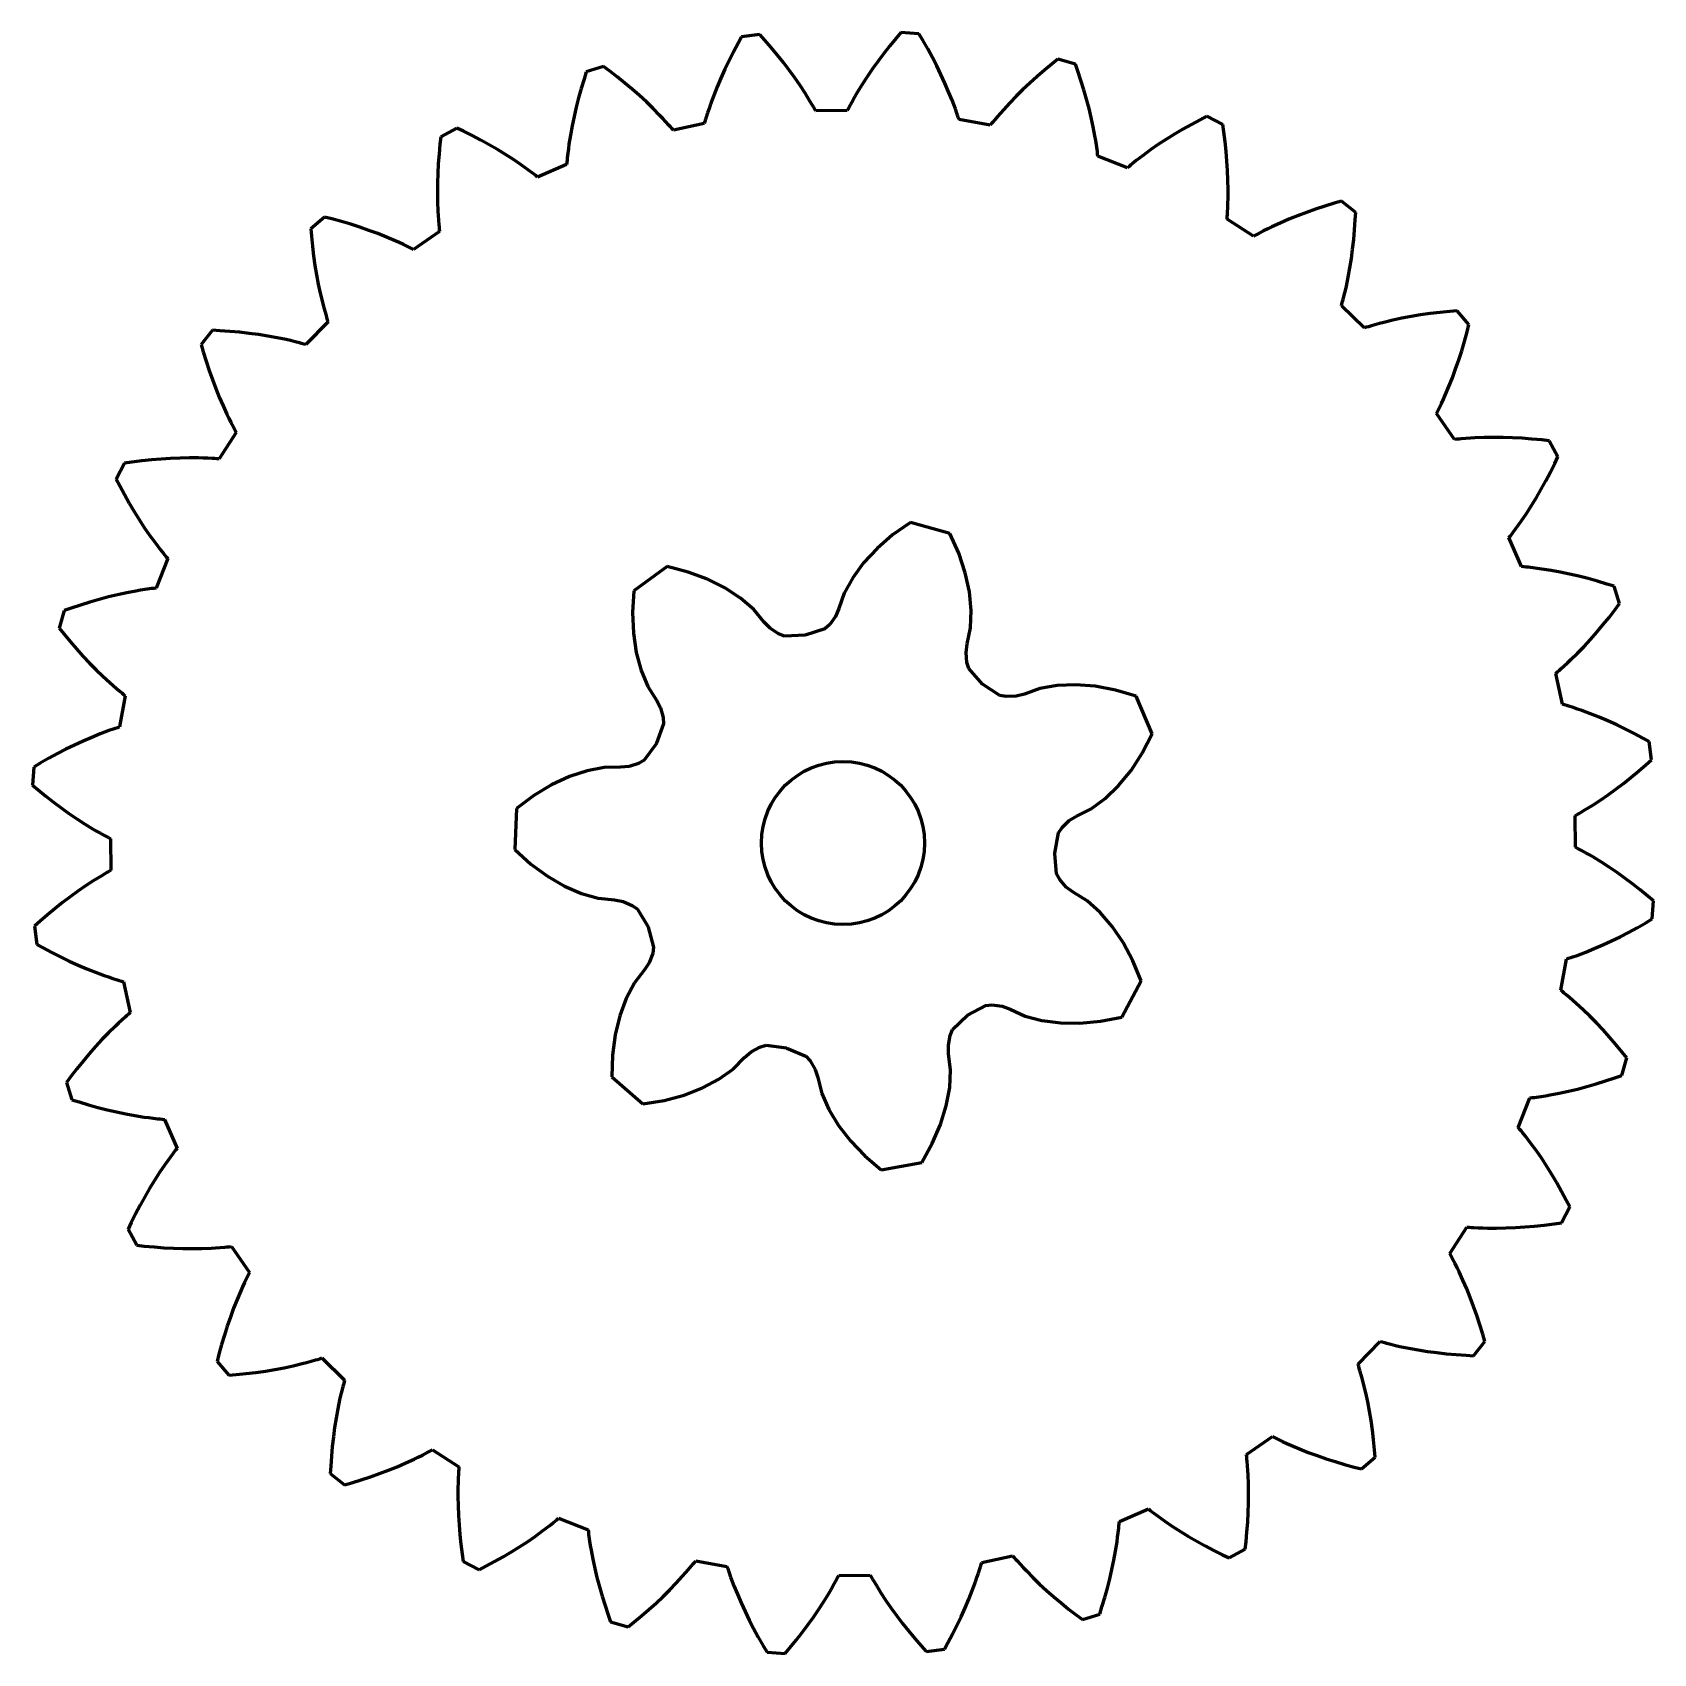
# Model space of a CAD drawing. Header units: millimetres. Extents: x 0 to 210, y 0 to 297.
# Drawn here: x 94.61 to 104.54, y 185.32 to 195.26 of the extents above; entities that cross this region are included whole.
import ezdxf

# ---------------------------------------------------------------- set-up
doc = ezdxf.new("R2010")
doc.units = ezdxf.units.MM
doc.linetypes.add('K5LT_BASIC', pattern=[0])
doc.layers.add('Системный слой', color=7, linetype='Continuous')

msp = doc.modelspace()

# ---------------------------------------------------------------- linework, layer by layer
at = {"layer": 'Системный слой', "color": 150, "linetype": 'K5LT_BASIC', "lineweight": 60}
for p, q in [((98.9318, 195.1906), (98.9034, 195.1374)), ((98.9539, 195.2305), (98.9318, 195.1906)), ((99.0644, 195.2432), (98.9539, 195.2305)), ((99.095, 195.2093), (99.0644, 195.2432)), ((99.1346, 195.1638), (99.095, 195.2093)), ((99.9002, 195.2219), (99.862, 195.1752)), ((99.9297, 195.2568), (99.9002, 195.2219)), ((100.0405, 195.2476), (99.9297, 195.2568)), ((100.0639, 195.2084), (100.0405, 195.2476)), ((100.0939, 195.1561), (100.0639, 195.2084)), ((98.9034, 195.1374), (98.8765, 195.084)), ((99.1728, 195.1179), (99.1346, 195.1638)), ((99.2097, 195.0717), (99.1728, 195.1179)), ((99.8252, 195.1282), (99.7898, 195.0808)), ((99.862, 195.1752), (99.8252, 195.1282)), ((100.1224, 195.1036), (100.0939, 195.1561)), ((100.1496, 195.0511), (100.1224, 195.1036)), ((100.8918, 195.0921), (100.856, 195.0637)), ((100.9987, 195.0615), (100.8918, 195.0921)), ((98.002, 195.0144), (97.9881, 194.971)), ((98.1079, 195.0484), (98.002, 195.0144)), ((98.1445, 195.0211), (98.1079, 195.0484)), ((98.1922, 194.9842), (98.1445, 195.0211)), ((98.8511, 195.0307), (98.827, 194.9773)), ((98.8765, 195.084), (98.8511, 195.0307)), ((99.2452, 195.0252), (99.2097, 195.0717)), ((99.2792, 194.9783), (99.2452, 195.0252)), ((99.7558, 195.0332), (99.7233, 194.9853)), ((99.7898, 195.0808), (99.7558, 195.0332)), ((100.1753, 194.9985), (100.1496, 195.0511)), ((100.1995, 194.9459), (100.1753, 194.9985)), ((100.8095, 195.0253), (100.7642, 194.9864)), ((100.856, 195.0637), (100.8095, 195.0253)), ((101.014, 195.0185), (100.9987, 195.0615)), ((101.0332, 194.9613), (101.014, 195.0185)), ((97.9707, 194.9132), (97.9547, 194.8557)), ((97.9881, 194.971), (97.9707, 194.9132)), ((98.2387, 194.9467), (98.1922, 194.9842)), ((98.2839, 194.9086), (98.2387, 194.9467)), ((98.3278, 194.8698), (98.2839, 194.9086)), ((98.8044, 194.924), (98.7833, 194.8707)), ((98.827, 194.9773), (98.8044, 194.924)), ((99.3118, 194.9312), (99.2792, 194.9783)), ((99.343, 194.8837), (99.3118, 194.9312)), ((99.6921, 194.9371), (99.6625, 194.8888)), ((99.7233, 194.9853), (99.6921, 194.9371)), ((100.2223, 194.8933), (100.1995, 194.9459)), ((100.2436, 194.8407), (100.2223, 194.8933)), ((100.6777, 194.9067), (100.6364, 194.8661)), ((100.7203, 194.9468), (100.6777, 194.9067)), ((100.7642, 194.9864), (100.7203, 194.9468)), ((101.051, 194.9043), (101.0332, 194.9613)), ((101.0673, 194.8475), (101.051, 194.9043)), ((97.9401, 194.7984), (97.927, 194.7413)), ((97.9547, 194.8557), (97.9401, 194.7984)), ((98.3703, 194.8305), (98.3278, 194.8698)), ((98.4115, 194.7906), (98.3703, 194.8305)), ((98.7637, 194.8175), (98.7544, 194.7909)), ((98.7833, 194.8707), (98.7637, 194.8175)), ((99.358, 194.8599), (99.343, 194.8837)), ((99.3726, 194.8361), (99.358, 194.8599)), ((99.3868, 194.8122), (99.3726, 194.8361)), ((99.3938, 194.8002), (99.3868, 194.8122)), ((99.4007, 194.7882), (99.3938, 194.8002)), ((99.6078, 194.7915), (99.6014, 194.7793)), ((99.6143, 194.8037), (99.6078, 194.7915)), ((99.6209, 194.8159), (99.6143, 194.8037)), ((99.6344, 194.8402), (99.6209, 194.8159)), ((99.6483, 194.8645), (99.6344, 194.8402)), ((99.6625, 194.8888), (99.6483, 194.8645)), ((100.2537, 194.8145), (100.2436, 194.8407)), ((100.2634, 194.7882), (100.2537, 194.8145)), ((100.5965, 194.825), (100.558, 194.7833)), ((100.6364, 194.8661), (100.5965, 194.825)), ((101.0823, 194.7909), (101.0673, 194.8475)), ((97.927, 194.7413), (97.9152, 194.6846)), ((98.4512, 194.7502), (98.4115, 194.7906)), ((98.4706, 194.7298), (98.4512, 194.7502)), ((98.4896, 194.7093), (98.4706, 194.7298)), ((98.5082, 194.6886), (98.4896, 194.7093)), ((98.7251, 194.6982), (98.5355, 194.6573)), ((98.729, 194.7114), (98.7251, 194.6982)), ((98.733, 194.7246), (98.729, 194.7114)), ((98.7371, 194.7379), (98.733, 194.7246)), ((98.7456, 194.7644), (98.7371, 194.7379)), ((98.7544, 194.7909), (98.7456, 194.7644)), ((99.4075, 194.7762), (99.4007, 194.7882)), ((99.6014, 194.7793), (99.4075, 194.7762)), ((100.2727, 194.762), (100.2634, 194.7882)), ((100.2772, 194.7489), (100.2727, 194.762)), ((100.2816, 194.7358), (100.2772, 194.7489)), ((100.2859, 194.7227), (100.2816, 194.7358)), ((100.4767, 194.6878), (100.2859, 194.7227)), ((100.4853, 194.6986), (100.4767, 194.6878)), ((100.4941, 194.7093), (100.4853, 194.6986)), ((100.5029, 194.7199), (100.4941, 194.7093)), ((100.5209, 194.7412), (100.5029, 194.7199)), ((100.5393, 194.7623), (100.5209, 194.7412)), ((100.558, 194.7833), (100.5393, 194.7623)), ((101.0958, 194.7346), (101.0823, 194.7909)), ((101.1079, 194.6786), (101.0958, 194.7346)), ((101.7096, 194.6935), (101.6576, 194.6641)), ((101.7627, 194.7221), (101.7096, 194.6935)), ((101.8033, 194.7429), (101.7627, 194.7221)), ((101.9022, 194.6921), (101.8033, 194.7429)), ((101.9088, 194.6469), (101.9022, 194.6921)), ((97.1106, 194.6168), (97.1054, 194.5715)), ((97.2078, 194.6708), (97.1106, 194.6168)), ((97.249, 194.6512), (97.2078, 194.6708)), ((97.303, 194.6243), (97.249, 194.6512)), ((97.3559, 194.5965), (97.303, 194.6243)), ((97.4077, 194.568), (97.3559, 194.5965)), ((97.9049, 194.6282), (97.896, 194.5722)), ((97.9152, 194.6846), (97.9049, 194.6282)), ((98.5174, 194.6782), (98.5082, 194.6886)), ((98.5265, 194.6678), (98.5174, 194.6782)), ((98.5355, 194.6573), (98.5265, 194.6678)), ((101.1185, 194.6228), (101.1079, 194.6786)), ((101.1233, 194.5951), (101.1185, 194.6228)), ((101.1277, 194.5675), (101.1233, 194.5951)), ((101.5571, 194.6029), (101.5087, 194.5711)), ((101.6068, 194.6339), (101.5571, 194.6029)), ((101.6576, 194.6641), (101.6068, 194.6339)), ((101.9165, 194.5871), (101.9088, 194.6469)), ((97.0996, 194.5114), (97.0952, 194.4518)), ((97.1054, 194.5715), (97.0996, 194.5114)), ((97.4583, 194.5385), (97.4077, 194.568)), ((97.5076, 194.5083), (97.4583, 194.5385)), ((97.5558, 194.4772), (97.5076, 194.5083)), ((97.8886, 194.5166), (97.8855, 194.4889)), ((97.8921, 194.5444), (97.8886, 194.5166)), ((97.896, 194.5722), (97.8921, 194.5444)), ((101.1317, 194.5399), (101.1277, 194.5675)), ((101.1335, 194.5262), (101.1317, 194.5399)), ((101.1353, 194.5125), (101.1335, 194.5262)), ((101.137, 194.4988), (101.1353, 194.5125)), ((101.3173, 194.4274), (101.137, 194.4988)), ((101.4157, 194.5052), (101.3932, 194.4882)), ((101.4616, 194.5385), (101.4157, 194.5052)), ((101.5087, 194.5711), (101.4616, 194.5385)), ((101.9228, 194.5277), (101.9165, 194.5871)), ((101.9278, 194.4688), (101.9228, 194.5277)), ((97.0952, 194.4518), (97.092, 194.3928)), ((97.6027, 194.4453), (97.5558, 194.4772)), ((97.6257, 194.4291), (97.6027, 194.4453)), ((97.6483, 194.4126), (97.6257, 194.4291)), ((97.6706, 194.396), (97.6483, 194.4126)), ((97.6817, 194.3876), (97.6706, 194.396)), ((97.8815, 194.4477), (97.7035, 194.3706)), ((97.8827, 194.4614), (97.8815, 194.4477)), ((97.8841, 194.4752), (97.8827, 194.4614)), ((97.8855, 194.4889), (97.8841, 194.4752)), ((101.3279, 194.4362), (101.3173, 194.4274)), ((101.3386, 194.445), (101.3279, 194.4362)), ((101.3493, 194.4538), (101.3386, 194.445)), ((101.3711, 194.4711), (101.3493, 194.4538)), ((101.3932, 194.4882), (101.3711, 194.4711)), ((101.9314, 194.4104), (101.9278, 194.4688)), ((101.9337, 194.3525), (101.9314, 194.4104)), ((97.0902, 194.3343), (97.0898, 194.2764)), ((97.092, 194.3928), (97.0902, 194.3343)), ((97.6926, 194.3791), (97.6817, 194.3876)), ((97.7035, 194.3706), (97.6926, 194.3791)), ((101.9346, 194.2952), (101.9337, 194.3525)), ((101.9341, 194.2385), (101.9346, 194.2952)), ((97.0898, 194.2764), (97.0907, 194.2191)), ((97.0907, 194.2191), (97.0929, 194.1624)), ((101.9323, 194.1824), (101.9334, 194.2103)), ((101.9334, 194.2103), (101.9341, 194.2385)), ((102.5853, 194.2101), (102.5276, 194.1925)), ((102.6292, 194.2227), (102.5853, 194.2101)), ((102.7162, 194.1535), (102.6292, 194.2227)), ((96.3987, 194.1248), (96.3138, 194.0529)), ((96.4429, 194.1136), (96.3987, 194.1248)), ((96.5011, 194.0978), (96.4429, 194.1136)), ((96.5584, 194.0809), (96.5011, 194.0978)), ((97.0929, 194.1624), (97.0945, 194.1343)), ((97.0945, 194.1343), (97.0965, 194.1064)), ((97.0965, 194.1064), (97.0988, 194.0787)), ((101.928, 194.1132), (101.9291, 194.127)), ((102.091, 194.008), (101.928, 194.1132)), ((101.9291, 194.127), (101.93, 194.1407)), ((101.93, 194.1407), (101.9309, 194.1546)), ((101.9309, 194.1546), (101.9323, 194.1824)), ((102.3067, 194.1116), (102.2541, 194.0889)), ((102.3604, 194.1333), (102.3067, 194.1116)), ((102.4152, 194.1541), (102.3604, 194.1333)), ((102.4709, 194.1738), (102.4152, 194.1541)), ((102.5276, 194.1925), (102.4709, 194.1738)), ((102.7098, 194.0477), (102.7139, 194.1079)), ((102.7139, 194.1079), (102.7162, 194.1535)), ((96.3138, 194.0529), (96.3176, 194.0074)), ((96.3176, 194.0074), (96.3236, 193.9474)), ((96.6148, 194.0629), (96.5584, 194.0809)), ((96.6701, 194.0439), (96.6148, 194.0629)), ((96.7245, 194.0239), (96.6701, 194.0439)), ((96.7778, 194.0028), (96.7245, 194.0239)), ((96.83, 193.9807), (96.7778, 194.0028)), ((97.1029, 194.0374), (96.9434, 193.9271)), ((97.0988, 194.0787), (97.1001, 194.0649)), ((97.1001, 194.0649), (97.1015, 194.0511)), ((97.1015, 194.0511), (97.1029, 194.0374)), ((102.1031, 194.0146), (102.091, 194.008)), ((102.1153, 194.0211), (102.1031, 194.0146)), ((102.1275, 194.0276), (102.1153, 194.0211)), ((102.1523, 194.0403), (102.1275, 194.0276)), ((102.1773, 194.0528), (102.1523, 194.0403)), ((102.2026, 194.0651), (102.1773, 194.0528)), ((102.2541, 194.0889), (102.2026, 194.0651)), ((102.7044, 193.9882), (102.7098, 194.0477)), ((96.3236, 193.9474), (96.3309, 193.8881)), ((96.8557, 193.9692), (96.83, 193.9807)), ((96.8811, 193.9575), (96.8557, 193.9692)), ((96.9062, 193.9456), (96.8811, 193.9575)), ((96.9187, 193.9395), (96.9062, 193.9456)), ((96.9311, 193.9333), (96.9187, 193.9395)), ((96.9434, 193.9271), (96.9311, 193.9333)), ((102.6899, 193.8715), (102.6978, 193.9295)), ((102.6978, 193.9295), (102.7044, 193.9882)), ((96.3309, 193.8881), (96.3393, 193.8296)), ((96.3393, 193.8296), (96.349, 193.7719)), ((102.6706, 193.7579), (102.6809, 193.8143)), ((102.6809, 193.8143), (102.6899, 193.8715)), ((96.349, 193.7719), (96.3598, 193.715)), ((96.3598, 193.715), (96.3719, 193.6589)), ((102.6529, 193.6749), (102.6591, 193.7023)), ((102.6591, 193.7023), (102.6706, 193.7579)), ((96.3719, 193.6589), (96.3851, 193.6038)), ((96.3851, 193.6038), (96.3922, 193.5765)), ((102.6323, 193.594), (102.636, 193.6073)), ((102.636, 193.6073), (102.6395, 193.6207)), ((102.6395, 193.6207), (102.6463, 193.6477)), ((102.6463, 193.6477), (102.6529, 193.6749)), ((96.3922, 193.5765), (96.3996, 193.5496)), ((96.3996, 193.5496), (96.4073, 193.5228)), ((96.4073, 193.5228), (96.4112, 193.5095)), ((96.4112, 193.5095), (96.4153, 193.4963)), ((102.6287, 193.5807), (102.6323, 193.594)), ((102.7679, 193.4457), (102.6287, 193.5807)), ((102.9998, 193.5052), (102.9437, 193.4932)), ((103.0567, 193.5161), (102.9998, 193.5052)), ((103.1144, 193.5257), (103.0567, 193.5161)), ((103.1729, 193.5342), (103.1144, 193.5257)), ((103.2322, 193.5414), (103.1729, 193.5342)), ((103.2922, 193.5475), (103.2322, 193.5414)), ((103.3377, 193.5512), (103.2922, 193.5475)), ((103.4096, 193.4664), (103.3377, 193.5512)), ((95.7116, 193.4314), (95.6424, 193.3444)), ((95.7572, 193.4291), (95.7116, 193.4314)), ((95.8174, 193.425), (95.7572, 193.4291)), ((95.8768, 193.4196), (95.8174, 193.425)), ((95.9356, 193.4129), (95.8768, 193.4196)), ((95.9936, 193.4051), (95.9356, 193.4129)), ((96.0508, 193.3961), (95.9936, 193.4051)), ((96.4194, 193.4831), (96.2844, 193.3438)), ((96.4153, 193.4963), (96.4194, 193.4831)), ((102.7811, 193.4498), (102.7679, 193.4457)), ((102.7943, 193.4538), (102.7811, 193.4498)), ((102.8076, 193.4578), (102.7943, 193.4538)), ((102.8344, 193.4655), (102.8076, 193.4578)), ((102.8614, 193.4729), (102.8344, 193.4655)), ((102.8886, 193.4799), (102.8614, 193.4729)), ((102.9437, 193.4932), (102.8886, 193.4799)), ((103.3826, 193.3639), (103.3984, 193.4221)), ((103.3984, 193.4221), (103.4096, 193.4664)), ((95.6424, 193.3444), (95.655, 193.3005)), ((96.1072, 193.3858), (96.0508, 193.3961)), ((96.1627, 193.3743), (96.1072, 193.3858)), ((96.1902, 193.3681), (96.1627, 193.3743)), ((96.2174, 193.3615), (96.1902, 193.3681)), ((96.2444, 193.3547), (96.2174, 193.3615)), ((96.2578, 193.3512), (96.2444, 193.3547)), ((96.2711, 193.3475), (96.2578, 193.3512)), ((96.2844, 193.3438), (96.2711, 193.3475)), ((103.3478, 193.2503), (103.3657, 193.3066)), ((103.3657, 193.3066), (103.3826, 193.3639)), ((95.655, 193.3005), (95.6726, 193.2428)), ((95.6726, 193.2428), (95.6913, 193.1861)), ((103.3288, 193.195), (103.3478, 193.2503)), ((95.6913, 193.1861), (95.711, 193.1303)), ((95.711, 193.1303), (95.7317, 193.0756)), ((103.2876, 193.0873), (103.3087, 193.1406)), ((103.3087, 193.1406), (103.3288, 193.195)), ((95.7317, 193.0756), (95.7535, 193.0219)), ((95.7535, 193.0219), (95.7762, 192.9693)), ((103.2423, 192.984), (103.2541, 193.0094)), ((103.2541, 193.0094), (103.2655, 193.0351)), ((103.2655, 193.0351), (103.2876, 193.0873)), ((95.7762, 192.9693), (95.8, 192.9178)), ((95.8, 192.9178), (95.8122, 192.8925)), ((103.2119, 192.9217), (103.2181, 192.934)), ((103.3222, 192.7621), (103.2119, 192.9217)), ((103.2181, 192.934), (103.2243, 192.9464)), ((103.2243, 192.9464), (103.2304, 192.9588)), ((103.2304, 192.9588), (103.2423, 192.984)), ((95.8571, 192.8062), (95.7519, 192.6432)), ((95.8122, 192.8925), (95.8247, 192.8674)), ((95.8247, 192.8674), (95.8375, 192.8427)), ((95.8375, 192.8427), (95.8439, 192.8304)), ((95.8439, 192.8304), (95.8505, 192.8183)), ((95.8505, 192.8183), (95.8571, 192.8062)), ((103.3359, 192.7636), (103.3222, 192.7621)), ((103.3497, 192.765), (103.3359, 192.7636)), ((103.3635, 192.7663), (103.3497, 192.765)), ((103.3912, 192.7686), (103.3635, 192.7663)), ((103.4191, 192.7706), (103.3912, 192.7686)), ((103.4472, 192.7722), (103.4191, 192.7706)), ((103.5039, 192.7744), (103.4472, 192.7722)), ((103.5612, 192.7753), (103.5039, 192.7744)), ((103.6191, 192.7748), (103.5612, 192.7753)), ((103.6776, 192.773), (103.6191, 192.7748)), ((103.7367, 192.7699), (103.6776, 192.773)), ((103.7962, 192.7655), (103.7367, 192.7699)), ((103.8563, 192.7597), (103.7962, 192.7655)), ((103.9016, 192.7545), (103.8563, 192.7597)), ((103.9556, 192.6573), (103.9016, 192.7545)), ((95.173, 192.6174), (95.1221, 192.5185)), ((95.2182, 192.624), (95.173, 192.6174)), ((95.278, 192.6316), (95.2182, 192.624)), ((95.3374, 192.638), (95.278, 192.6316)), ((95.3963, 192.6429), (95.3374, 192.638)), ((95.4547, 192.6466), (95.3963, 192.6429)), ((95.5126, 192.6489), (95.4547, 192.6466)), ((95.5699, 192.6498), (95.5126, 192.6489)), ((95.6266, 192.6493), (95.5699, 192.6498)), ((95.6547, 192.6486), (95.6266, 192.6493)), ((95.6827, 192.6475), (95.6547, 192.6486)), ((95.7105, 192.646), (95.6827, 192.6475)), ((95.7243, 192.6452), (95.7105, 192.646)), ((95.7381, 192.6442), (95.7243, 192.6452)), ((95.7519, 192.6432), (95.7381, 192.6442)), ((103.9091, 192.562), (103.936, 192.616)), ((103.936, 192.616), (103.9556, 192.6573)), ((95.1221, 192.5185), (95.143, 192.4779)), ((103.8528, 192.4574), (103.8814, 192.5091)), ((103.8814, 192.5091), (103.9091, 192.562)), ((95.143, 192.4779), (95.1716, 192.4248)), ((95.1716, 192.4248), (95.2009, 192.3728)), ((103.8233, 192.4068), (103.8528, 192.4574)), ((95.2009, 192.3728), (95.2312, 192.322)), ((95.2312, 192.322), (95.2622, 192.2723)), ((103.7301, 192.2623), (103.762, 192.3093)), ((103.762, 192.3093), (103.7931, 192.3574)), ((103.7931, 192.3574), (103.8233, 192.4068)), ((95.2622, 192.2723), (95.294, 192.2239)), ((95.294, 192.2239), (95.3265, 192.1767)), ((99.9877, 192.254), (99.879, 192.1775)), ((100.2302, 192.1871), (99.9877, 192.254)), ((103.6808, 192.1944), (103.6974, 192.2167)), ((103.6974, 192.2167), (103.7139, 192.2394)), ((103.7139, 192.2394), (103.7301, 192.2623)), ((95.3265, 192.1767), (95.3599, 192.1309)), ((95.3599, 192.1309), (95.3768, 192.1084)), ((99.879, 192.1775), (99.7834, 192.0948)), ((100.2843, 192.0657), (100.2302, 192.1871)), ((103.6554, 192.1616), (103.6639, 192.1725)), ((103.7325, 191.9836), (103.6554, 192.1616)), ((103.6639, 192.1725), (103.6724, 192.1834)), ((103.6724, 192.1834), (103.6808, 192.1944)), ((95.4377, 192.0325), (95.3663, 191.8522)), ((95.3768, 192.1084), (95.394, 192.0863)), ((95.394, 192.0863), (95.4113, 192.0645)), ((95.4113, 192.0645), (95.42, 192.0538)), ((95.42, 192.0538), (95.4288, 192.0431)), ((95.4288, 192.0431), (95.4377, 192.0325)), ((99.7834, 192.0948), (99.7015, 192.007)), ((100.3239, 191.9456), (100.2843, 192.0657)), ((98.4968, 191.9835), (98.2932, 191.8356)), ((98.6254, 191.95), (98.4968, 191.9835)), ((98.744, 191.9061), (98.6254, 191.95)), ((99.6342, 191.9155), (99.5828, 191.8215)), ((99.7015, 192.007), (99.6342, 191.9155)), ((100.3493, 191.8282), (100.3239, 191.9456)), ((103.7462, 191.9823), (103.7325, 191.9836)), ((103.76, 191.981), (103.7462, 191.9823)), ((103.7738, 191.9796), (103.76, 191.981)), ((103.8014, 191.9764), (103.7738, 191.9796)), ((103.8292, 191.9729), (103.8014, 191.9764)), ((103.857, 191.969), (103.8292, 191.9729)), ((103.9131, 191.9602), (103.857, 191.969)), ((103.9694, 191.9499), (103.9131, 191.9602)), ((104.0262, 191.9381), (103.9694, 191.9499)), ((104.0832, 191.9249), (104.0262, 191.9381)), ((104.1405, 191.9104), (104.0832, 191.9249)), ((95.1865, 191.8231), (95.1305, 191.811)), ((95.2422, 191.8337), (95.1865, 191.8231)), ((95.27, 191.8385), (95.2422, 191.8337)), ((95.2976, 191.8429), (95.27, 191.8385)), ((95.3251, 191.8469), (95.2976, 191.8429)), ((95.3389, 191.8487), (95.3251, 191.8469)), ((95.3526, 191.8505), (95.3389, 191.8487)), ((95.3663, 191.8522), (95.3526, 191.8505)), ((98.2932, 191.8356), (98.2853, 191.7029)), ((98.8516, 191.8528), (98.744, 191.9061)), ((98.9467, 191.7908), (98.8516, 191.8528)), ((99.5828, 191.8215), (99.5504, 191.7263)), ((100.3601, 191.7152), (100.3493, 191.8282)), ((104.198, 191.8944), (104.1405, 191.9104)), ((104.2558, 191.877), (104.198, 191.8944)), ((104.2992, 191.8631), (104.2558, 191.877)), ((104.3332, 191.7572), (104.2992, 191.8631)), ((94.8036, 191.7139), (94.7729, 191.607)), ((94.8466, 191.7292), (94.8036, 191.7139)), ((94.9037, 191.7484), (94.8466, 191.7292)), ((94.9608, 191.7661), (94.9037, 191.7484)), ((95.0176, 191.7825), (94.9608, 191.7661)), ((95.0742, 191.7975), (95.0176, 191.7825)), ((95.1305, 191.811), (95.0742, 191.7975)), ((99.0278, 191.7208), (98.9467, 191.7908)), ((99.0916, 191.643), (99.0278, 191.7208)), ((99.5504, 191.7263), (99.5291, 191.6782)), ((100.356, 191.6081), (100.3601, 191.7152)), ((104.269, 191.6728), (104.3059, 191.7206)), ((104.3059, 191.7206), (104.3332, 191.7572)), ((98.2853, 191.7029), (98.2904, 191.5765)), ((99.1285, 191.6055), (99.0916, 191.643)), ((99.4934, 191.6289), (99.4639, 191.603)), ((99.5291, 191.6782), (99.4934, 191.6289)), ((104.1934, 191.5812), (104.2315, 191.6264)), ((104.2315, 191.6264), (104.269, 191.6728)), ((94.7729, 191.607), (94.8013, 191.5712)), ((94.8013, 191.5712), (94.8397, 191.5247)), ((94.8397, 191.5247), (94.8787, 191.4794)), ((98.2904, 191.5765), (98.3079, 191.4578)), ((99.1793, 191.5719), (99.1285, 191.6055)), ((99.216, 191.558), (99.1793, 191.5719)), ((99.3425, 191.5629), (99.216, 191.558)), ((99.3431, 191.563), (99.3425, 191.5629)), ((99.3437, 191.5631), (99.3431, 191.563)), ((99.4639, 191.603), (99.3437, 191.5631)), ((100.3349, 191.5098), (100.356, 191.6081)), ((104.1153, 191.4948), (104.1546, 191.5373)), ((104.1546, 191.5373), (104.1934, 191.5812)), ((94.8787, 191.4794), (94.9182, 191.4355)), ((94.9182, 191.4355), (94.9583, 191.3929)), ((98.3079, 191.4578), (98.3375, 191.3481)), ((100.3286, 191.4575), (100.3349, 191.5098)), ((100.334, 191.3969), (100.3286, 191.4575)), ((104.0146, 191.3945), (104.035, 191.4138)), ((104.035, 191.4138), (104.0755, 191.4536)), ((104.0755, 191.4536), (104.1153, 191.4948)), ((94.9583, 191.3929), (94.999, 191.3516)), ((94.999, 191.3516), (95.0401, 191.3117)), ((98.3375, 191.3481), (98.3789, 191.2494)), ((100.346, 191.3595), (100.334, 191.3969)), ((100.4287, 191.2637), (100.346, 191.3595)), ((103.9421, 191.3296), (103.9526, 191.3386)), ((103.983, 191.14), (103.9421, 191.3296)), ((103.9526, 191.3386), (103.963, 191.3476)), ((103.963, 191.3476), (103.9734, 191.3568)), ((103.9734, 191.3568), (103.9941, 191.3755)), ((103.9941, 191.3755), (104.0146, 191.3945)), ((95.0401, 191.3117), (95.0818, 191.2732)), ((95.0818, 191.2732), (95.1028, 191.2545)), ((95.1028, 191.2545), (95.1239, 191.2361)), ((95.1239, 191.2361), (95.1451, 191.2181)), ((95.1451, 191.2181), (95.1558, 191.2093)), ((98.3789, 191.2494), (98.4332, 191.1647)), ((100.4292, 191.2633), (100.4287, 191.2637)), ((100.4297, 191.2628), (100.4292, 191.2633)), ((100.5357, 191.1937), (100.4297, 191.2628)), ((100.7807, 191.237), (100.6861, 191.203)), ((100.8863, 191.2555), (100.7807, 191.237)), ((100.9998, 191.2599), (100.8863, 191.2555)), ((101.1194, 191.2506), (100.9998, 191.2599)), ((101.2438, 191.2274), (101.1194, 191.2506)), ((101.3714, 191.1901), (101.2438, 191.2274)), ((95.1772, 191.1919), (95.1424, 191.0011)), ((95.1558, 191.2093), (95.1665, 191.2005)), ((95.1665, 191.2005), (95.1772, 191.1919)), ((98.4332, 191.1647), (98.4575, 191.118)), ((98.4575, 191.118), (98.4738, 191.0593)), ((100.5744, 191.1869), (100.5357, 191.1937)), ((100.6352, 191.1897), (100.5744, 191.1869)), ((100.6861, 191.203), (100.6352, 191.1897)), ((101.4702, 190.9588), (101.3714, 191.1901)), ((103.9962, 191.1361), (103.983, 191.14)), ((104.0094, 191.1321), (103.9962, 191.1361)), ((104.0227, 191.128), (104.0094, 191.1321)), ((104.0492, 191.1195), (104.0227, 191.128)), ((104.0757, 191.1106), (104.0492, 191.1195)), ((98.4757, 191.0201), (98.4319, 190.9013)), ((98.4738, 191.0593), (98.4757, 191.0201)), ((104.1023, 191.1014), (104.0757, 191.1106)), ((104.1555, 191.0818), (104.1023, 191.1014)), ((104.2088, 191.0606), (104.1555, 191.0818)), ((104.2621, 191.0381), (104.2088, 191.0606)), ((104.3155, 191.014), (104.2621, 191.0381)), ((94.9718, 190.9375), (94.9192, 190.9147)), ((95.0243, 190.9588), (94.9718, 190.9375)), ((95.0506, 190.9689), (95.0243, 190.9588)), ((95.0769, 190.9785), (95.0506, 190.9689)), ((95.1031, 190.9879), (95.0769, 190.9785)), ((95.1162, 190.9924), (95.1031, 190.9879)), ((95.1293, 190.9968), (95.1162, 190.9924)), ((95.1424, 191.0011), (95.1293, 190.9968)), ((101.409, 190.8409), (101.4702, 190.9588)), ((104.3688, 190.9885), (104.3155, 191.014)), ((104.4222, 190.9616), (104.3688, 190.9885)), ((104.4754, 190.9333), (104.4222, 190.9616)), ((104.5153, 190.9112), (104.4754, 190.9333)), ((94.7615, 190.8376), (94.709, 190.809)), ((94.814, 190.8647), (94.7615, 190.8376)), ((94.8666, 190.8905), (94.814, 190.8647)), ((94.9192, 190.9147), (94.8666, 190.8905)), ((98.4313, 190.9002), (98.3563, 190.7982)), ((98.4316, 190.9008), (98.4313, 190.9002)), ((98.4319, 190.9013), (98.4316, 190.9008)), ((101.3398, 190.735), (101.409, 190.8409)), ((104.528, 190.8007), (104.5153, 190.9112)), ((94.6175, 190.7557), (94.6083, 190.6449)), ((94.6567, 190.7791), (94.6175, 190.7557)), ((94.709, 190.809), (94.6567, 190.7791)), ((98.0064, 190.7329), (97.8986, 190.6971)), ((98.1117, 190.7527), (98.0064, 190.7329)), ((98.2123, 190.754), (98.1117, 190.7527)), ((98.2646, 190.7595), (98.2123, 190.754)), ((98.3225, 190.7782), (98.2646, 190.7595)), ((98.3563, 190.7982), (98.3225, 190.7782)), ((101.2639, 190.642), (101.3398, 190.735)), ((104.4027, 190.6922), (104.4486, 190.7305)), ((104.4486, 190.7305), (104.4941, 190.7701)), ((104.4941, 190.7701), (104.528, 190.8007)), ((94.6083, 190.6449), (94.6431, 190.6153)), ((97.7898, 190.6463), (97.6816, 190.5809)), ((97.8986, 190.6971), (97.7898, 190.6463)), ((101.1822, 190.563), (101.2639, 190.642)), ((104.2631, 190.5858), (104.31, 190.6199)), ((104.31, 190.6199), (104.3565, 190.6554)), ((104.3565, 190.6554), (104.4027, 190.6922)), ((94.6431, 190.6153), (94.6899, 190.5772)), ((94.6899, 190.5772), (94.7369, 190.5404)), ((94.7369, 190.5404), (94.7843, 190.505)), ((97.6816, 190.5809), (97.5752, 190.5012)), ((101.096, 190.4995), (101.1822, 190.563)), ((104.1448, 190.5071), (104.1686, 190.5221)), ((104.1686, 190.5221), (104.216, 190.5532)), ((104.216, 190.5532), (104.2631, 190.5858)), ((94.7843, 190.505), (94.8319, 190.471)), ((94.8319, 190.471), (94.8798, 190.4384)), ((94.8798, 190.4384), (94.9279, 190.4073)), ((97.5752, 190.5012), (97.5639, 190.2499)), ((100.9171, 190.385), (100.9611, 190.427)), ((100.9611, 190.427), (101.0059, 190.4546)), ((101.0059, 190.4546), (101.096, 190.4995)), ((104.061, 190.4576), (104.073, 190.4644)), ((104.0641, 190.2637), (104.061, 190.4576)), ((104.073, 190.4644), (104.085, 190.4713)), ((104.085, 190.4713), (104.097, 190.4782)), ((104.097, 190.4782), (104.1209, 190.4925)), ((104.1209, 190.4925), (104.1448, 190.5071)), ((94.9279, 190.4073), (94.9763, 190.3777)), ((94.9763, 190.3777), (95.0006, 190.3635)), ((95.0006, 190.3635), (95.0249, 190.3496)), ((95.0249, 190.3496), (95.0492, 190.3361)), ((95.0492, 190.3361), (95.0614, 190.3295)), ((95.0614, 190.3295), (95.0736, 190.323)), ((95.0736, 190.323), (95.0858, 190.3166)), ((100.872, 190.2279), (100.8954, 190.3523)), ((100.8954, 190.3523), (100.9171, 190.385)), ((95.0858, 190.3166), (95.0889, 190.1227)), ((97.5639, 190.2499), (97.6627, 190.161)), ((100.8719, 190.2266), (100.872, 190.2273)), ((100.8841, 190.1006), (100.8719, 190.2266)), ((100.872, 190.2273), (100.872, 190.2279)), ((104.0763, 190.2573), (104.0641, 190.2637)), ((104.0885, 190.2508), (104.0763, 190.2573)), ((104.1007, 190.2442), (104.0885, 190.2508)), ((104.125, 190.2307), (104.1007, 190.2442)), ((104.1493, 190.2168), (104.125, 190.2307)), ((95.0889, 190.1227), (95.0769, 190.1159)), ((97.6627, 190.161), (97.7647, 190.0862)), ((104.1736, 190.2026), (104.1493, 190.2168)), ((104.2219, 190.1729), (104.1736, 190.2026)), ((104.2701, 190.1418), (104.2219, 190.1729)), ((104.318, 190.1093), (104.2701, 190.1418)), ((94.9339, 190.027), (94.8868, 189.9944)), ((94.9813, 190.0582), (94.9339, 190.027)), ((95.0051, 190.0732), (94.9813, 190.0582)), ((95.029, 190.0878), (95.0051, 190.0732)), ((95.0529, 190.102), (95.029, 190.0878)), ((95.0649, 190.109), (95.0529, 190.102)), ((95.0769, 190.1159), (95.0649, 190.109)), ((97.7647, 190.0862), (97.8684, 190.0258)), ((97.8684, 190.0258), (97.9726, 189.9806)), ((100.9028, 190.0661), (100.8841, 190.1006)), ((100.9429, 190.0203), (100.9028, 190.0661)), ((104.3656, 190.0753), (104.318, 190.1093)), ((104.413, 190.0399), (104.3656, 190.0753)), ((104.46, 190.0031), (104.413, 190.0399)), ((94.7934, 189.9249), (94.7472, 189.888)), ((94.8399, 189.9604), (94.7934, 189.9249)), ((94.8868, 189.9944), (94.8399, 189.9604)), ((97.9726, 189.9806), (98.0757, 189.9514)), ((98.0757, 189.9514), (98.1758, 189.941)), ((98.1758, 189.941), (98.2274, 189.9309)), ((98.2274, 189.9309), (98.2834, 189.9071)), ((100.985, 189.9888), (100.9429, 190.0203)), ((101.0707, 189.9361), (100.985, 189.9888)), ((101.1509, 189.8651), (101.0707, 189.9361)), ((104.5067, 189.9649), (104.46, 190.0031)), ((104.5416, 189.9354), (104.5067, 189.9649)), ((104.5324, 189.8246), (104.5416, 189.9354)), ((94.7013, 189.8498), (94.6558, 189.8102)), ((94.7472, 189.888), (94.7013, 189.8498)), ((98.2834, 189.9071), (98.3152, 189.8841)), ((98.3152, 189.8841), (98.3808, 189.7758)), ((101.2251, 189.7791), (101.1509, 189.8651)), ((104.4932, 189.8012), (104.5324, 189.8246)), ((94.6558, 189.8102), (94.6219, 189.7796)), ((94.6219, 189.7796), (94.6345, 189.6691)), ((98.3808, 189.7758), (98.3811, 189.7752)), ((98.3811, 189.7752), (98.3813, 189.7746)), ((98.3813, 189.7746), (98.4143, 189.6524)), ((101.2924, 189.6797), (101.2251, 189.7791)), ((104.3359, 189.7155), (104.3884, 189.7427)), ((104.3884, 189.7427), (104.4409, 189.7712)), ((104.4409, 189.7712), (104.4932, 189.8012)), ((94.6345, 189.6691), (94.6744, 189.6469)), ((94.6744, 189.6469), (94.7277, 189.6186)), ((98.4143, 189.6524), (98.4088, 189.6135)), ((101.3518, 189.568), (101.2924, 189.6797)), ((104.1255, 189.6215), (104.1781, 189.6428)), ((104.1781, 189.6428), (104.2307, 189.6656)), ((104.2307, 189.6656), (104.2833, 189.6898)), ((104.2833, 189.6898), (104.3359, 189.7155)), ((94.7277, 189.6186), (94.781, 189.5917)), ((94.781, 189.5917), (94.8344, 189.5663)), ((94.8344, 189.5663), (94.8877, 189.5422)), ((94.8877, 189.5422), (94.9411, 189.5196)), ((98.3874, 189.5566), (98.359, 189.5123)), ((98.4088, 189.6135), (98.3874, 189.5566)), ((101.4023, 189.445), (101.3518, 189.568)), ((103.9726, 189.3884), (104.0075, 189.5792)), ((104.0075, 189.5792), (104.0206, 189.5835)), ((104.0206, 189.5835), (104.0337, 189.5879)), ((104.0337, 189.5879), (104.0468, 189.5924)), ((104.0468, 189.5924), (104.073, 189.6017)), ((104.073, 189.6017), (104.0993, 189.6114)), ((104.0993, 189.6114), (104.1255, 189.6215)), ((94.9411, 189.5196), (94.9944, 189.4985)), ((94.9944, 189.4985), (95.0476, 189.4789)), ((95.0476, 189.4789), (95.0742, 189.4696)), ((95.0742, 189.4696), (95.1007, 189.4608)), ((95.1007, 189.4608), (95.1272, 189.4523)), ((95.1272, 189.4523), (95.1405, 189.4482)), ((95.1405, 189.4482), (95.1537, 189.4442)), ((95.1537, 189.4442), (95.1669, 189.4403)), ((95.1669, 189.4403), (95.2077, 189.2507)), ((98.2974, 189.4328), (98.2472, 189.3381)), ((98.359, 189.5123), (98.2974, 189.4328)), ((101.283, 189.2235), (101.4023, 189.445)), ((98.2472, 189.3381), (98.2079, 189.2315)), ((103.9834, 189.3797), (103.9726, 189.3884)), ((103.9941, 189.371), (103.9834, 189.3797)), ((104.0047, 189.3621), (103.9941, 189.371)), ((104.026, 189.3441), (104.0047, 189.3621)), ((104.0471, 189.3258), (104.026, 189.3441)), ((95.1869, 189.2326), (95.1765, 189.2234)), ((95.1973, 189.2417), (95.1869, 189.2326)), ((95.2077, 189.2507), (95.1973, 189.2417)), ((98.2079, 189.2315), (98.1798, 189.1148)), ((100.2466, 189.1467), (100.3376, 189.2347)), ((100.3376, 189.2347), (100.3381, 189.2351)), ((100.3381, 189.2351), (100.3386, 189.2355)), ((100.3386, 189.2355), (100.4504, 189.2948)), ((100.4504, 189.2948), (100.4896, 189.2982)), ((100.4896, 189.2982), (100.5498, 189.29)), ((100.5498, 189.29), (100.5994, 189.2722)), ((100.5994, 189.2722), (100.6906, 189.2297)), ((100.6906, 189.2297), (100.794, 189.2019)), ((104.0681, 189.3071), (104.0471, 189.3258)), ((104.1098, 189.2686), (104.0681, 189.3071)), ((104.1509, 189.2287), (104.1098, 189.2686)), ((104.1916, 189.1874), (104.1509, 189.2287)), ((95.1148, 189.1664), (95.0744, 189.1267)), ((95.1353, 189.1858), (95.1148, 189.1664)), ((95.1558, 189.2048), (95.1353, 189.1858)), ((95.1765, 189.2234), (95.1558, 189.2048)), ((100.2313, 189.1105), (100.2466, 189.1467)), ((100.794, 189.2019), (100.9067, 189.1873)), ((100.9067, 189.1873), (101.0267, 189.1859)), ((101.0267, 189.1859), (101.1526, 189.1978)), ((101.1526, 189.1978), (101.283, 189.2235)), ((104.2317, 189.1448), (104.1916, 189.1874)), ((104.2712, 189.1008), (104.2317, 189.1448)), ((94.9952, 189.0429), (94.9565, 188.9991)), ((95.0345, 189.0855), (94.9952, 189.0429)), ((95.0744, 189.1267), (95.0345, 189.0855)), ((98.1798, 189.1148), (98.1635, 188.9894)), ((99.012, 189.0109), (99.0655, 189.0398)), ((99.0655, 189.0398), (99.1033, 189.0504)), ((99.1033, 189.0504), (99.2289, 189.0341)), ((99.2289, 189.0341), (99.2295, 189.034)), ((99.2295, 189.034), (99.2302, 189.0338)), ((99.2302, 189.0338), (99.3463, 188.9833)), ((100.2205, 189.0507), (100.2313, 189.1105)), ((100.2221, 188.9981), (100.2205, 189.0507)), ((104.3102, 189.0556), (104.2712, 189.1008)), ((104.3485, 189.009), (104.3102, 189.0556)), ((94.9184, 188.9539), (94.8808, 188.9074)), ((94.9565, 188.9991), (94.9184, 188.9539)), ((98.1635, 188.9894), (98.1595, 188.8566)), ((98.9014, 188.9051), (98.9719, 188.9768)), ((98.9719, 188.9768), (99.012, 189.0109)), ((99.3463, 188.9833), (99.3733, 188.9548)), ((99.3733, 188.9548), (99.4044, 188.9026)), ((100.2343, 188.8982), (100.2221, 188.9981)), ((104.3463, 188.8664), (104.3769, 188.9733)), ((104.3769, 188.9733), (104.3485, 189.009)), ((94.8439, 188.8597), (94.8167, 188.8231)), ((94.8808, 188.9074), (94.8439, 188.8597)), ((98.1595, 188.8566), (98.3489, 188.691)), ((98.714, 188.7894), (98.8143, 188.8426)), ((98.8143, 188.8426), (98.9014, 188.9051)), ((99.4044, 188.9026), (99.4214, 188.8528)), ((99.4214, 188.8528), (99.4451, 188.755)), ((100.2288, 188.7912), (100.2343, 188.8982)), ((104.1891, 188.8141), (104.2461, 188.8319)), ((104.2461, 188.8319), (104.3033, 188.8511)), ((104.3033, 188.8511), (104.3463, 188.8664)), ((94.8167, 188.8231), (94.8506, 188.7172)), ((98.48, 188.7128), (98.6021, 188.7459)), ((98.6021, 188.7459), (98.714, 188.7894)), ((99.4451, 188.755), (99.4878, 188.6568)), ((100.2078, 188.6796), (100.2288, 188.7912)), ((103.811, 188.7315), (103.8247, 188.7334)), ((103.8247, 188.7334), (103.8523, 188.7374)), ((103.8523, 188.7374), (103.8799, 188.7418)), ((103.8799, 188.7418), (103.9077, 188.7466)), ((103.9077, 188.7466), (103.9634, 188.7572)), ((103.9634, 188.7572), (104.0194, 188.7693)), ((104.0194, 188.7693), (104.0757, 188.7828)), ((104.0757, 188.7828), (104.1323, 188.7977)), ((104.1323, 188.7977), (104.1891, 188.8141)), ((94.8506, 188.7172), (94.8941, 188.7033)), ((94.8941, 188.7033), (94.9519, 188.6859)), ((94.9519, 188.6859), (95.0094, 188.6699)), ((95.0094, 188.6699), (95.0667, 188.6553)), ((95.0667, 188.6553), (95.1237, 188.6422)), ((95.1237, 188.6422), (95.1804, 188.6304)), ((98.3489, 188.691), (98.48, 188.7128)), ((99.4878, 188.6568), (99.5467, 188.5596)), ((100.1721, 188.565), (100.2078, 188.6796)), ((103.7122, 188.5478), (103.7836, 188.7281)), ((103.7836, 188.7281), (103.7973, 188.7298)), ((103.7973, 188.7298), (103.811, 188.7315)), ((95.1804, 188.6304), (95.2368, 188.6201)), ((95.2368, 188.6201), (95.2928, 188.6112)), ((95.2928, 188.6112), (95.3207, 188.6073)), ((95.3207, 188.6073), (95.3485, 188.6038)), ((95.3485, 188.6038), (95.3761, 188.6007)), ((95.3761, 188.6007), (95.3899, 188.5993)), ((95.3899, 188.5993), (95.4037, 188.5979)), ((95.4037, 188.5979), (95.4174, 188.5967)), ((95.4174, 188.5967), (95.4944, 188.4187)), ((99.5467, 188.5596), (99.6204, 188.4649)), ((100.1218, 188.4489), (100.1721, 188.565)), ((103.721, 188.5372), (103.7122, 188.5478)), ((103.7298, 188.5265), (103.721, 188.5372)), ((99.6204, 188.4649), (99.7082, 188.3739)), ((100.0571, 188.3328), (100.1218, 188.4489)), ((103.7386, 188.5157), (103.7298, 188.5265)), ((103.7559, 188.494), (103.7386, 188.5157)), ((103.773, 188.4719), (103.7559, 188.494)), ((103.79, 188.4494), (103.773, 188.4719)), ((103.8234, 188.4035), (103.79, 188.4494)), ((95.436, 188.3409), (95.4198, 188.3179)), ((95.4525, 188.3635), (95.436, 188.3409)), ((95.4691, 188.3858), (95.4525, 188.3635)), ((95.4775, 188.3969), (95.4691, 188.3858)), ((95.4859, 188.4078), (95.4775, 188.3969)), ((95.4944, 188.4187), (95.4859, 188.4078)), ((99.7082, 188.3739), (99.8096, 188.2879)), ((103.8559, 188.3564), (103.8234, 188.4035)), ((103.8877, 188.3079), (103.8559, 188.3564)), ((95.3879, 188.271), (95.3568, 188.2228)), ((95.4198, 188.3179), (95.3879, 188.271)), ((99.8096, 188.2879), (100.0571, 188.3328)), ((103.9187, 188.2583), (103.8877, 188.3079)), ((103.9489, 188.2075), (103.9187, 188.2583)), ((95.3265, 188.1735), (95.2971, 188.1229)), ((95.3568, 188.2228), (95.3265, 188.1735)), ((103.9783, 188.1555), (103.9489, 188.2075)), ((104.0069, 188.1024), (103.9783, 188.1555)), ((95.2685, 188.0711), (95.2408, 188.0182)), ((95.2971, 188.1229), (95.2685, 188.0711)), ((103.9769, 187.9629), (104.0278, 188.0618)), ((104.0278, 188.0618), (104.0069, 188.1024)), ((95.2139, 187.9642), (95.1943, 187.923)), ((95.2408, 188.0182), (95.2139, 187.9642)), ((103.6952, 187.9337), (103.7536, 187.9373)), ((103.7536, 187.9373), (103.8125, 187.9423)), ((103.8125, 187.9423), (103.8719, 187.9486)), ((103.8719, 187.9486), (103.9317, 187.9563)), ((103.9317, 187.9563), (103.9769, 187.9629)), ((95.1943, 187.923), (95.2483, 187.8258)), ((103.2928, 187.7741), (103.398, 187.937)), ((103.398, 187.937), (103.4118, 187.936)), ((103.4118, 187.936), (103.4255, 187.9351)), ((103.4255, 187.9351), (103.4394, 187.9342)), ((103.4394, 187.9342), (103.4672, 187.9328)), ((103.4672, 187.9328), (103.4951, 187.9317)), ((103.4951, 187.9317), (103.5233, 187.9309)), ((103.5233, 187.9309), (103.58, 187.9305)), ((103.58, 187.9305), (103.6373, 187.9314)), ((103.6373, 187.9314), (103.6952, 187.9337)), ((95.2483, 187.8258), (95.2936, 187.8206)), ((95.2936, 187.8206), (95.3537, 187.8148)), ((95.3537, 187.8148), (95.4132, 187.8103)), ((95.4132, 187.8103), (95.4723, 187.8072)), ((95.4723, 187.8072), (95.5308, 187.8054)), ((95.5308, 187.8054), (95.5887, 187.805)), ((95.5887, 187.805), (95.646, 187.8059)), ((95.646, 187.8059), (95.7027, 187.8081)), ((95.7027, 187.8081), (95.7308, 187.8097)), ((95.7308, 187.8097), (95.7587, 187.8117)), ((95.7587, 187.8117), (95.7864, 187.814)), ((95.7864, 187.814), (95.8002, 187.8153)), ((95.8002, 187.8153), (95.814, 187.8167)), ((95.814, 187.8167), (95.8277, 187.8181)), ((95.8277, 187.8181), (95.9379, 187.6586)), ((103.2994, 187.762), (103.2928, 187.7741)), ((103.3059, 187.7498), (103.2994, 187.762)), ((103.3124, 187.7376), (103.3059, 187.7498)), ((95.9317, 187.6463), (95.9256, 187.6339)), ((95.9379, 187.6586), (95.9317, 187.6463)), ((103.3252, 187.7128), (103.3124, 187.7376)), ((103.3377, 187.6878), (103.3252, 187.7128)), ((103.3499, 187.6625), (103.3377, 187.6878)), ((103.3737, 187.6109), (103.3499, 187.6625)), ((95.8844, 187.5452), (95.8622, 187.4929)), ((95.8958, 187.5709), (95.8844, 187.5452)), ((95.9075, 187.5963), (95.8958, 187.5709)), ((95.9195, 187.6214), (95.9075, 187.5963)), ((95.9256, 187.6339), (95.9195, 187.6214)), ((103.3964, 187.5583), (103.3737, 187.6109)), ((103.4181, 187.5046), (103.3964, 187.5583)), ((95.8622, 187.4929), (95.8412, 187.4396)), ((103.4389, 187.4499), (103.4181, 187.5046)), ((103.4586, 187.3942), (103.4389, 187.4499)), ((95.8211, 187.3853), (95.8021, 187.3299)), ((95.8412, 187.4396), (95.8211, 187.3853)), ((103.4773, 187.3374), (103.4586, 187.3942)), ((95.7842, 187.2736), (95.7673, 187.2163)), ((95.8021, 187.3299), (95.7842, 187.2736)), ((103.4949, 187.2798), (103.4773, 187.3374)), ((103.5075, 187.2359), (103.4949, 187.2798)), ((95.7515, 187.1581), (95.7403, 187.1139)), ((95.7673, 187.2163), (95.7515, 187.1581)), ((102.7305, 187.0971), (102.8655, 187.2364)), ((102.8655, 187.2364), (102.8788, 187.2327)), ((102.8788, 187.2327), (102.8921, 187.2291)), ((102.8921, 187.2291), (102.9055, 187.2256)), ((102.9055, 187.2256), (102.9325, 187.2187)), ((102.9325, 187.2187), (102.9597, 187.2122)), ((102.9597, 187.2122), (102.9871, 187.206)), ((102.9871, 187.206), (103.0427, 187.1945)), ((103.0427, 187.1945), (103.0991, 187.1842)), ((103.0991, 187.1842), (103.1563, 187.1751)), ((103.1563, 187.1751), (103.2143, 187.1673)), ((103.2143, 187.1673), (103.273, 187.1607)), ((103.273, 187.1607), (103.3325, 187.1553)), ((103.3325, 187.1553), (103.3927, 187.1511)), ((103.3927, 187.1511), (103.4383, 187.1488)), ((103.4383, 187.1488), (103.5075, 187.2359)), ((95.7403, 187.1139), (95.8122, 187.029)), ((95.9177, 187.0388), (95.977, 187.0461)), ((95.977, 187.0461), (96.0355, 187.0545)), ((96.0355, 187.0545), (96.0932, 187.0642)), ((96.0932, 187.0642), (96.1501, 187.075)), ((96.1501, 187.075), (96.2061, 187.0871)), ((96.2061, 187.0871), (96.2613, 187.1003)), ((96.2613, 187.1003), (96.2885, 187.1074)), ((96.2885, 187.1074), (96.3155, 187.1148)), ((96.3155, 187.1148), (96.3423, 187.1225)), ((96.3423, 187.1225), (96.3556, 187.1264)), ((96.3556, 187.1264), (96.3688, 187.1305)), ((96.3688, 187.1305), (96.3819, 187.1346)), ((96.3819, 187.1346), (96.5212, 186.9996)), ((102.7346, 187.084), (102.7305, 187.0971)), ((102.7386, 187.0707), (102.7346, 187.084)), ((102.7426, 187.0575), (102.7386, 187.0707)), ((102.7503, 187.0307), (102.7426, 187.0575)), ((95.8122, 187.029), (95.8577, 187.0328)), ((95.8577, 187.0328), (95.9177, 187.0388)), ((96.5104, 186.9596), (96.5035, 186.9326)), ((96.5139, 186.973), (96.5104, 186.9596)), ((96.5175, 186.9863), (96.5139, 186.973)), ((96.5212, 186.9996), (96.5175, 186.9863)), ((102.7577, 187.0037), (102.7503, 187.0307)), ((102.7647, 186.9765), (102.7577, 187.0037)), ((102.778, 186.9213), (102.7647, 186.9765)), ((96.4908, 186.8779), (96.4793, 186.8224)), ((96.497, 186.9054), (96.4908, 186.8779)), ((96.5035, 186.9326), (96.497, 186.9054)), ((102.79, 186.8653), (102.778, 186.9213)), ((102.8009, 186.8084), (102.79, 186.8653)), ((96.469, 186.766), (96.46, 186.7088)), ((96.4793, 186.8224), (96.469, 186.766)), ((102.8105, 186.7507), (102.8009, 186.8084)), ((102.819, 186.6922), (102.8105, 186.7507)), ((96.4521, 186.6508), (96.4455, 186.592)), ((96.46, 186.7088), (96.4521, 186.6508)), ((102.0469, 186.5429), (102.2065, 186.6531)), ((102.2065, 186.6531), (102.2188, 186.6469)), ((102.2188, 186.6469), (102.2312, 186.6408)), ((102.8262, 186.6329), (102.819, 186.6922)), ((96.4455, 186.592), (96.4401, 186.5326)), ((96.9976, 186.5399), (97.0224, 186.5527)), ((97.0224, 186.5527), (97.0346, 186.5591)), ((97.0346, 186.5591), (97.0468, 186.5657)), ((97.0468, 186.5657), (97.0589, 186.5723)), ((97.0589, 186.5723), (97.2219, 186.4671)), ((102.2312, 186.6408), (102.2437, 186.6347)), ((102.2437, 186.6347), (102.2688, 186.6227)), ((102.2688, 186.6227), (102.2942, 186.611)), ((102.2942, 186.611), (102.3199, 186.5996)), ((102.3199, 186.5996), (102.3721, 186.5774)), ((102.3721, 186.5774), (102.4254, 186.5564)), ((102.4254, 186.5564), (102.4798, 186.5363)), ((102.8323, 186.5729), (102.8262, 186.6329)), ((102.836, 186.5274), (102.8323, 186.5729)), ((96.436, 186.4724), (96.4336, 186.4268)), ((96.4401, 186.5326), (96.436, 186.4724)), ((96.7895, 186.4469), (96.8431, 186.4687)), ((96.8431, 186.4687), (96.8958, 186.4914)), ((96.8958, 186.4914), (96.9473, 186.5152)), ((96.9473, 186.5152), (96.9726, 186.5274)), ((96.9726, 186.5274), (96.9976, 186.5399)), ((97.2208, 186.4533), (97.2199, 186.4395)), ((97.2219, 186.4671), (97.2208, 186.4533)), ((102.0484, 186.5291), (102.0469, 186.5429)), ((102.0498, 186.5154), (102.0484, 186.5291)), ((102.0511, 186.5016), (102.0498, 186.5154)), ((102.0534, 186.4739), (102.0511, 186.5016)), ((102.0554, 186.4459), (102.0534, 186.4739)), ((102.4798, 186.5363), (102.5351, 186.5173)), ((102.5351, 186.5173), (102.5915, 186.4994)), ((102.5915, 186.4994), (102.6487, 186.4825)), ((102.6487, 186.4825), (102.707, 186.4667)), ((102.707, 186.4667), (102.7512, 186.4555)), ((102.7512, 186.4555), (102.836, 186.5274)), ((96.4336, 186.4268), (96.5207, 186.3576)), ((96.5207, 186.3576), (96.5646, 186.3702)), ((96.5646, 186.3702), (96.6223, 186.3878)), ((96.6223, 186.3878), (96.679, 186.4065)), ((96.679, 186.4065), (96.7347, 186.4262)), ((96.7347, 186.4262), (96.7895, 186.4469)), ((97.2165, 186.3699), (97.2157, 186.3418)), ((97.2176, 186.3979), (97.2165, 186.3699)), ((97.219, 186.4257), (97.2176, 186.3979)), ((97.2199, 186.4395), (97.219, 186.4257)), ((102.057, 186.4179), (102.0554, 186.4459)), ((102.0592, 186.3612), (102.057, 186.4179)), ((102.0601, 186.3039), (102.0592, 186.3612)), ((97.2157, 186.3418), (97.2153, 186.2851)), ((97.2153, 186.2851), (97.2162, 186.2278)), ((102.0596, 186.2459), (102.0601, 186.3039)), ((97.2162, 186.2278), (97.2185, 186.1699)), ((97.2185, 186.1699), (97.2221, 186.1115)), ((97.822, 186.144), (97.8326, 186.1529)), ((97.8326, 186.1529), (98.0129, 186.0815)), ((101.2684, 186.1326), (101.4464, 186.2096)), ((101.4464, 186.2096), (101.4573, 186.2011)), ((101.4573, 186.2011), (101.4682, 186.1927)), ((101.4682, 186.1927), (101.4792, 186.1843)), ((101.4792, 186.1843), (101.5015, 186.1676)), ((101.5015, 186.1676), (101.5242, 186.1512)), ((101.5242, 186.1512), (101.5472, 186.135)), ((102.0547, 186.1284), (102.0578, 186.1875)), ((102.0578, 186.1875), (102.0596, 186.2459)), ((97.2221, 186.1115), (97.2271, 186.0526)), ((97.2271, 186.0526), (97.2334, 185.9932)), ((97.6883, 186.0417), (97.7342, 186.0751)), ((97.7342, 186.0751), (97.7567, 186.092)), ((97.7567, 186.092), (97.7788, 186.1092)), ((97.7788, 186.1092), (97.8006, 186.1265)), ((97.8006, 186.1265), (97.8113, 186.1352)), ((97.8113, 186.1352), (97.822, 186.144)), ((98.0129, 186.0815), (98.0146, 186.0678)), ((98.0146, 186.0678), (98.0163, 186.0541)), ((98.0163, 186.0541), (98.0182, 186.0403)), ((101.2577, 186.0359), (101.2612, 186.0637)), ((101.2612, 186.0637), (101.2644, 186.0913)), ((101.2644, 186.0913), (101.2658, 186.1051)), ((101.2658, 186.1051), (101.2672, 186.1189)), ((101.2672, 186.1189), (101.2684, 186.1326)), ((101.5472, 186.135), (101.5941, 186.1031)), ((101.5941, 186.1031), (101.6422, 186.072)), ((101.6422, 186.072), (101.6916, 186.0417)), ((102.0445, 186.0088), (102.0503, 186.0689)), ((102.0503, 186.0689), (102.0547, 186.1284)), ((97.2334, 185.9932), (97.2411, 185.9333)), ((97.5431, 185.9463), (97.5927, 185.9773)), ((97.5927, 185.9773), (97.6412, 186.0091)), ((97.6412, 186.0091), (97.6883, 186.0417)), ((98.0182, 186.0403), (98.0222, 186.0128)), ((98.0222, 186.0128), (98.0266, 185.9851)), ((98.0266, 185.9851), (98.0314, 185.9574)), ((98.0314, 185.9574), (98.042, 185.9017)), ((101.2347, 185.8956), (101.245, 185.952)), ((101.245, 185.952), (101.2539, 186.008)), ((101.2539, 186.008), (101.2577, 186.0359)), ((101.6916, 186.0417), (101.7422, 186.0123)), ((101.7422, 186.0123), (101.794, 185.9837)), ((101.794, 185.9837), (101.8468, 185.956)), ((101.8468, 185.956), (101.9008, 185.9291)), ((101.9421, 185.9095), (102.0393, 185.9635)), ((102.0393, 185.9635), (102.0445, 186.0088)), ((97.2411, 185.9333), (97.2477, 185.8882)), ((97.2477, 185.8882), (97.3466, 185.8373)), ((97.3466, 185.8373), (97.3872, 185.8582)), ((97.3872, 185.8582), (97.4403, 185.8867)), ((97.4403, 185.8867), (97.4923, 185.9161)), ((97.4923, 185.9161), (97.5431, 185.9463)), ((98.042, 185.9017), (98.0541, 185.8457)), ((98.629, 185.8391), (98.6469, 185.8603)), ((98.6469, 185.8603), (98.6558, 185.871)), ((98.6558, 185.871), (98.6645, 185.8817)), ((98.6645, 185.8817), (98.6732, 185.8924)), ((98.6732, 185.8924), (98.864, 185.8576)), ((98.864, 185.8576), (98.8683, 185.8445)), ((100.4128, 185.8424), (100.4169, 185.8556)), ((100.4169, 185.8556), (100.4209, 185.8689)), ((100.4209, 185.8689), (100.4248, 185.8821)), ((100.4248, 185.8821), (100.6144, 185.9229)), ((100.6144, 185.9229), (100.6234, 185.9125)), ((100.6234, 185.9125), (100.6325, 185.9021)), ((100.6325, 185.9021), (100.6416, 185.8917)), ((100.6416, 185.8917), (100.6603, 185.871)), ((100.6603, 185.871), (100.6793, 185.8505)), ((101.2229, 185.8389), (101.2347, 185.8956)), ((101.9008, 185.9291), (101.9421, 185.9095)), ((98.0541, 185.8457), (98.0676, 185.7893)), ((98.0676, 185.7893), (98.0825, 185.7328)), ((98.5135, 185.7141), (98.5534, 185.7553)), ((98.5534, 185.7553), (98.5919, 185.7969)), ((98.5919, 185.7969), (98.6106, 185.818)), ((98.6106, 185.818), (98.629, 185.8391)), ((98.8683, 185.8445), (98.8727, 185.8314)), ((98.8727, 185.8314), (98.8772, 185.8183)), ((98.8772, 185.8183), (98.8865, 185.792)), ((98.8865, 185.792), (98.8962, 185.7658)), ((98.8962, 185.7658), (98.9063, 185.7395)), ((99.5155, 185.7401), (99.529, 185.7644)), ((99.529, 185.7644), (99.5356, 185.7766)), ((99.5356, 185.7766), (99.5421, 185.7888)), ((99.5421, 185.7888), (99.5485, 185.801)), ((99.5485, 185.801), (99.7424, 185.8041)), ((99.7424, 185.8041), (99.7492, 185.7921)), ((99.7492, 185.7921), (99.7561, 185.7801)), ((99.7561, 185.7801), (99.763, 185.7681)), ((99.763, 185.7681), (99.7773, 185.7442)), ((100.3666, 185.7096), (100.3862, 185.7628)), ((100.3862, 185.7628), (100.3954, 185.7893)), ((100.3954, 185.7893), (100.4043, 185.8159)), ((100.4043, 185.8159), (100.4128, 185.8424)), ((100.6793, 185.8505), (100.6986, 185.83)), ((100.6986, 185.83), (100.7384, 185.7896)), ((100.7384, 185.7896), (100.7796, 185.7497)), ((101.1952, 185.7246), (101.2097, 185.7819)), ((101.2097, 185.7819), (101.2229, 185.8389)), ((98.0825, 185.7328), (98.0989, 185.676)), ((98.0989, 185.676), (98.1167, 185.6189)), ((98.4296, 185.6334), (98.4722, 185.6735)), ((98.4722, 185.6735), (98.5135, 185.7141)), ((98.9063, 185.7395), (98.9276, 185.687)), ((98.9276, 185.687), (98.9504, 185.6344)), ((99.4577, 185.6431), (99.4874, 185.6915)), ((99.4874, 185.6915), (99.5016, 185.7158)), ((99.5016, 185.7158), (99.5155, 185.7401)), ((99.7773, 185.7442), (99.7919, 185.7203)), ((99.7919, 185.7203), (99.8069, 185.6965)), ((99.8069, 185.6965), (99.8381, 185.6491)), ((100.3229, 185.6029), (100.3455, 185.6563)), ((100.3455, 185.6563), (100.3666, 185.7096)), ((100.7796, 185.7497), (100.8221, 185.7104)), ((100.8221, 185.7104), (100.866, 185.6717)), ((100.866, 185.6717), (100.9112, 185.6336)), ((101.1618, 185.6093), (101.1792, 185.6671)), ((101.1792, 185.6671), (101.1952, 185.7246)), ((98.1167, 185.6189), (98.1359, 185.5617)), ((98.1359, 185.5617), (98.1512, 185.5187)), ((98.2938, 185.5165), (98.3404, 185.5549)), ((98.3404, 185.5549), (98.3856, 185.5939)), ((98.3856, 185.5939), (98.4296, 185.6334)), ((98.9504, 185.6344), (98.9746, 185.5818)), ((98.9746, 185.5818), (99.0003, 185.5292)), ((99.3941, 185.5471), (99.4266, 185.595)), ((99.4266, 185.595), (99.4577, 185.6431)), ((99.8381, 185.6491), (99.8707, 185.602)), ((99.8707, 185.602), (99.9047, 185.5551)), ((99.9047, 185.5551), (99.9402, 185.5086)), ((100.2988, 185.5496), (100.3229, 185.6029)), ((100.9112, 185.6336), (100.9576, 185.596)), ((100.9576, 185.596), (101.0054, 185.5591)), ((101.0054, 185.5591), (101.042, 185.5319)), ((101.042, 185.5319), (101.1479, 185.5658)), ((101.1479, 185.5658), (101.1618, 185.6093)), ((98.1512, 185.5187), (98.2581, 185.4881)), ((98.2581, 185.4881), (98.2938, 185.5165)), ((99.0003, 185.5292), (99.0275, 185.4767)), ((99.0275, 185.4767), (99.056, 185.4242)), ((99.3247, 185.4521), (99.3601, 185.4995)), ((99.3601, 185.4995), (99.3941, 185.5471)), ((99.9402, 185.5086), (99.977, 185.4623)), ((99.977, 185.4623), (100.0153, 185.4165)), ((100.2464, 185.4429), (100.2733, 185.4962)), ((100.2733, 185.4962), (100.2988, 185.5496)), ((99.056, 185.4242), (99.086, 185.3719)), ((99.086, 185.3719), (99.1094, 185.3327)), ((99.2202, 185.3235), (99.2497, 185.3583)), ((99.2497, 185.3583), (99.2879, 185.405)), ((99.2879, 185.405), (99.3247, 185.4521)), ((100.0153, 185.4165), (100.0549, 185.371)), ((100.0549, 185.371), (100.0855, 185.3371)), ((100.196, 185.3497), (100.2181, 185.3896)), ((100.2181, 185.3896), (100.2464, 185.4429)), ((99.1094, 185.3327), (99.2202, 185.3235)), ((100.0855, 185.3371), (100.196, 185.3497))]:
    msp.add_line(p, q, dxfattribs=at)
msp.add_circle((99.5749, 190.2901), 0.5, dxfattribs=at)

doc.saveas('drawing.dxf')
